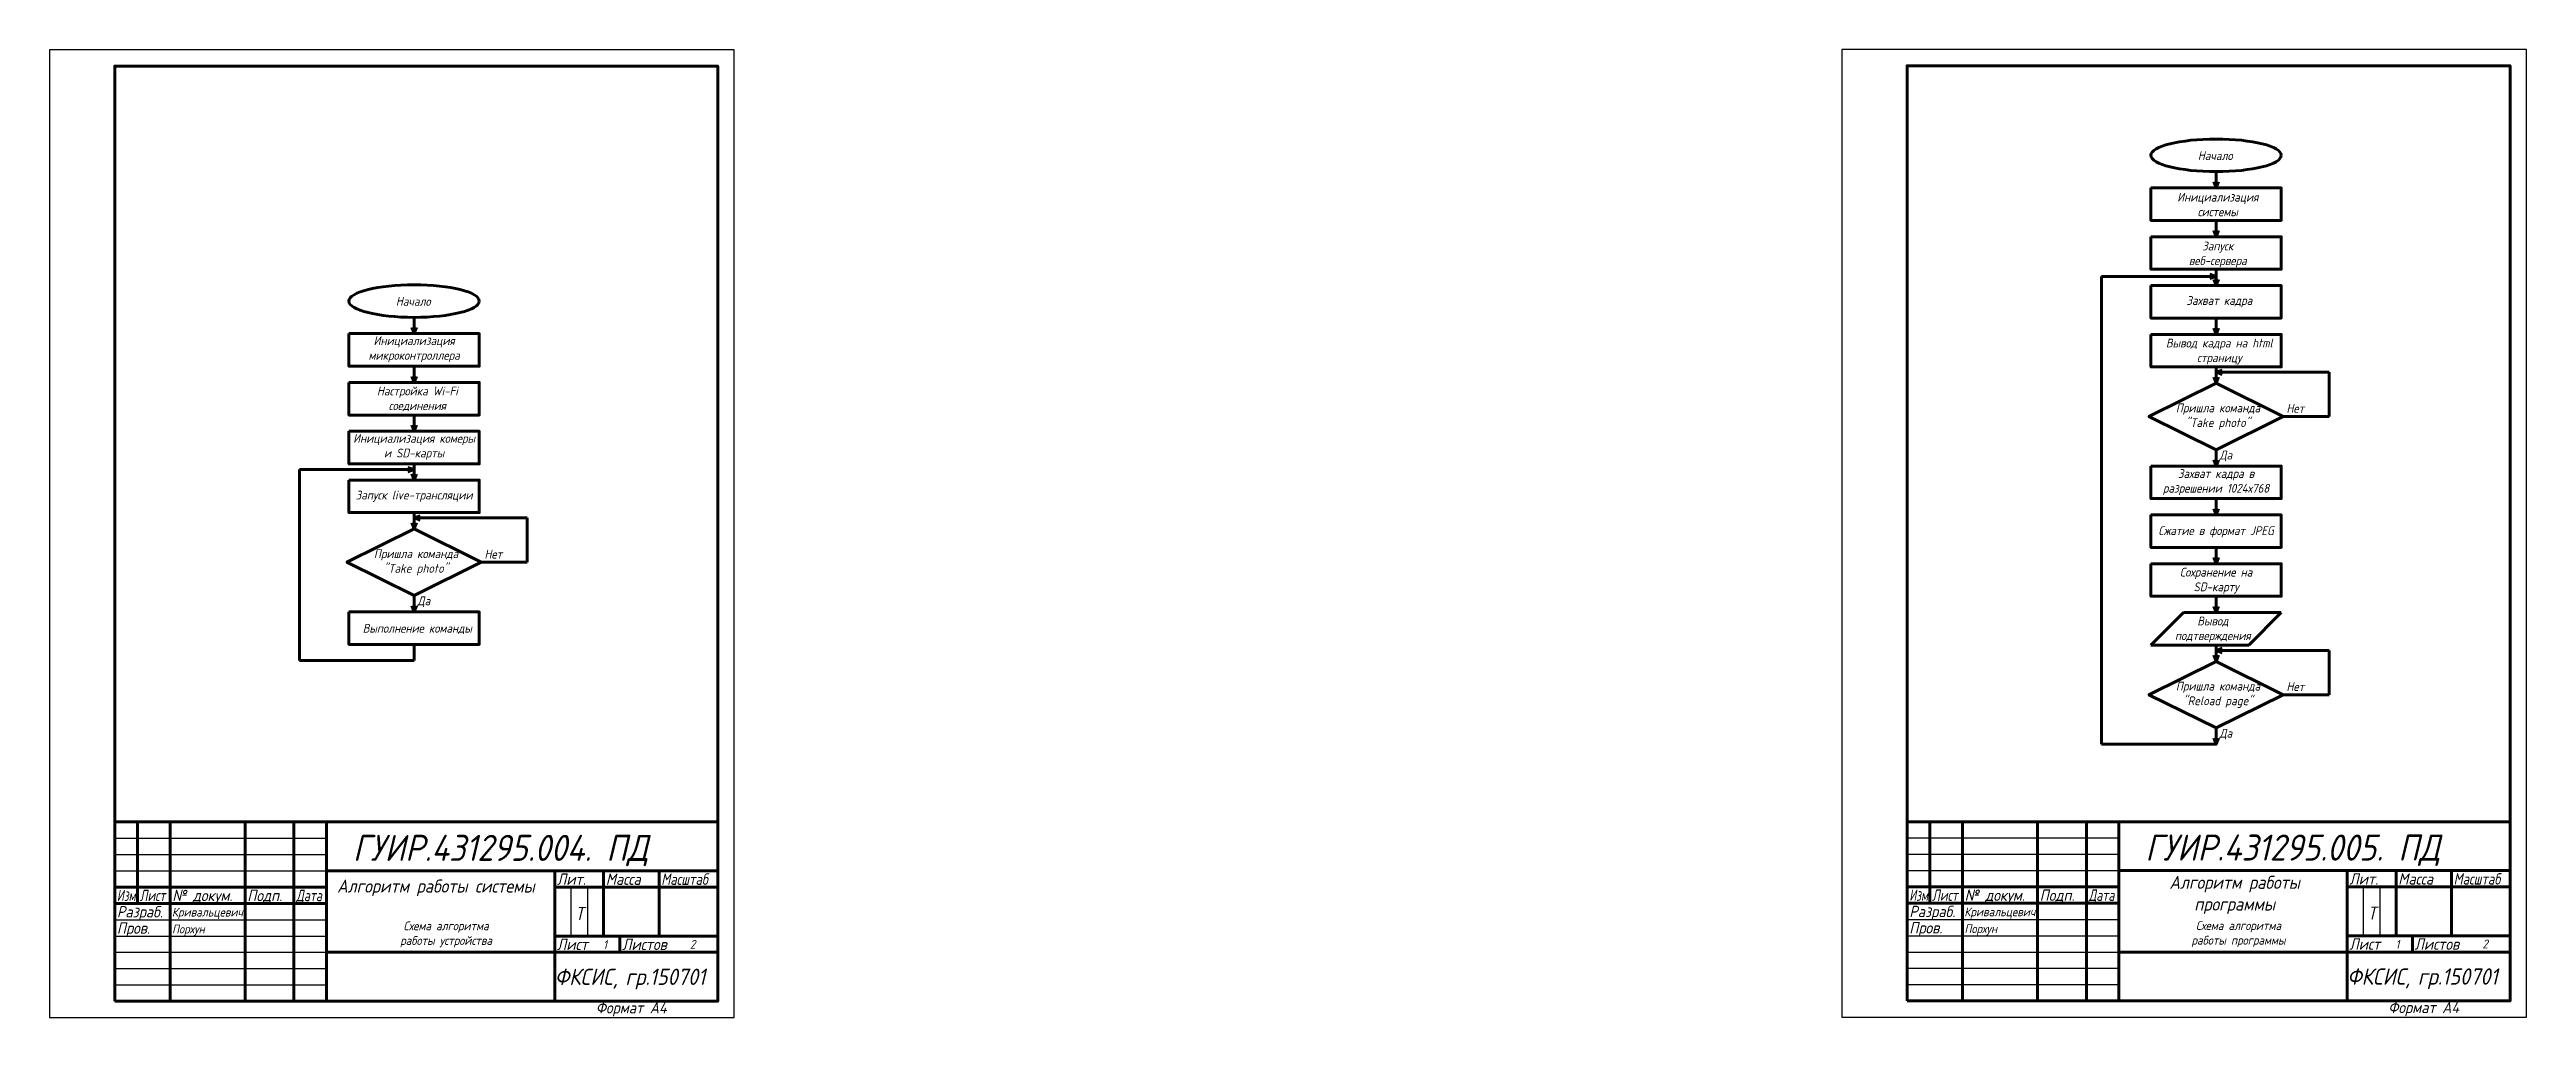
# Model space of a CAD drawing. Header units: millimetres. Extents: x 0 to 1052, y 0 to 1138.
# Drawn here: x 52 to 812, y 841 to 1138 of the extents above; entities that cross this region are included whole.
import ezdxf

# ---------------------------------------------------------------- set-up
doc = ezdxf.new("R2010")
doc.units = ezdxf.units.MM
doc.header["$LTSCALE"] = 0.5
doc.layers.get('0').update_dxf_attribs({"lineweight": 60})
doc.layers.get('Defpoints').update_dxf_attribs({"color": 5})
doc.layers.add('4-текст', color=7, linetype='Continuous', true_color=0x00ad00)
doc.styles.get("Standard").update_dxf_attribs({"font": 'ISOCPEUI.TTF', "width": 0.9})

msp = doc.modelspace()

# ---------------------------------------------------------------- texts
at = {"lineweight": -3, "width": 0.9}
for p in [(219.79, 842.43), (769.67, 842.51)]:
    msp.add_text('Формат А4', height=3.5, dxfattribs=at).set_placement(p)
at = {"layer": '4-текст', "lineweight": -3}
for s, width, p in [('Лит.', 0.9, (207.85, 881.88)), ('Масса', 0.9, (222.85, 881.88)), ('Масштаб', 0.8, (239.85, 881.88)), ('Лит.', 0.9, (757.73, 881.97)), ('Масса', 0.9, (772.73, 881.97)), ('Масштаб', 0.8, (789.73, 881.97)), ('Изм.', 0.7, (72.85, 876.88)), ('Разраб.', 0.9, (72.85, 871.88)), ('Лист', 0.75, (79.85, 876.88)), ('№ докум.', 0.9, (89.85, 876.88)), ('Подп.', 0.9, (112.85, 876.88)), ('Дата', 0.75, (127.85, 876.88)), ('Изм.', 0.7, (622.73, 876.97)), ('Разраб.', 0.9, (622.73, 871.97)), ('Лист', 0.75, (629.73, 876.97)), ('№ докум.', 0.9, (639.73, 876.97)), ('Подп.', 0.9, (662.73, 876.97)), ('Дата', 0.75, (677.73, 876.97)), ('Пров.', 0.9, (72.85, 866.88)), ('Пров.', 0.9, (622.73, 866.97)), ('Лист', 0.9, (207.85, 861.88)), ('Листов', 0.9, (227.85, 861.88)), ('Лист', 0.9, (757.73, 861.97)), ('Листов', 0.9, (777.73, 861.97))]:
    msp.add_text(s, height=3.5, dxfattribs=dict(at, width=width)).set_placement(p)
at = {"layer": '4-текст', "attachment_point": 1}
for s, width, insert, char_height in [('{\\fISOCPEUR|b0|i1|c204|p34;Начало}', 14.9451, (711.24, 1107.04), 2.7), ('\\pxqc;{\\fISOCPEUR|b0|i1|c204|p34;Инициализация\\Pсистемы}', 14.9451, (709.89, 1094.3), 2.7), ('\\pxqc;{\\fISOCPEUR|b0|i1|c204|p34;Запуск веб-сервера}', 14.9451, (709.89, 1079.31), 2.7), ('{\\fISOCPEUR|b0|i1|c204|p34;Начало}', 14.9451, (158.42, 1062.32), 2.7), ('\\pxqc;{\\fISOCPEUR|b0|i1|c204|p34;Захват кадра}', 38.0174, (698.83, 1062.58), 2.7), ('\\pxqc;{\\fISOCPEUR|b0|i1|c204|p34;Инициализация} {\\fISOCPEUR|b0|i1|c204|p34;микроконтроллера}', 40, (144.03, 1050.24), 2.7), ('\\pxqc;{\\fISOCPEUR|b0|i1|c204|p34;Вывод кадра на }html {\\fISOCPEUR|b0|i1|c204|p34;страницу}', 38.0174, (698.83, 1049.52), 2.7), ('\\pxqc;{\\fISOCPEUR|b0|i1|c204|p34;Настройка }Wi-Fi {\\fISOCPEUR|b0|i1|c204|p34;соединения}', 38.0174, (146.01, 1034.8), 2.7), ('\\pxqc;{\\fISOCPEUR|b0|i1|c204|p34;Пришла команда \\P}"Take photo"', 26.3064, (704.28, 1029.61), 2.7), ('{\\fISOCPEUR|b0|i1|c204|p34;Нет}', 34.7739, (738.43, 1029.46), 2.7), ('\\pxqc;{\\fISOCPEUR|b0|i1|c204|p34;Инициализация} {\\fISOCPEUR|b0|i1|c204|p34;комеры \\Pи }SD{\\fISOCPEUR|b0|i1|c204|p34;-карты}', 40, (144.03, 1020.27), 2.7), ('{\\fISOCPEUR|b0|i1|c204|p34;Да}', 5.7132, (717.88, 1015.15), 2.7), ('\\pxqc;{\\fISOCPEUR|b0|i1|c204|p34;Захват кадра в разрешении 1024х768 }', 40, (696.85, 1009.46), 2.7), ('\\pxqc;{\\fISOCPEUR|b0|i1|c204|p34;Запуск }live{\\fISOCPEUR|b0|i1|c204|p34;-трансляции}', 40, (144.03, 1002.86), 2.7), ('\\pxqc;{\\fISOCPEUR|b0|i1|c204|p34;Сжатие в формат }JPEG', 40, (696.85, 991.95), 2.7), ('\\pxqc;{\\fISOCPEUR|b0|i1|c204|p34;Пришла команда \\P}"Take photo"', 26.3064, (151.46, 984.88), 2.7), ('{\\fISOCPEUR|b0|i1|c204|p34;Нет}', 34.7739, (185.61, 984.74), 2.7), ('\\pxqc;{\\fISOCPEUR|b0|i1|c204|p34;Сохранение на \\P}SD{\\fISOCPEUR|b0|i1|c204|p34;-карту}', 40, (696.85, 979.2), 2.7), ('{\\fISOCPEUR|b0|i1|c204|p34;Да}', 5.7132, (165.06, 970.42), 2.7), ('\\pxqc;{\\fISOCPEUR|b0|i1|c204|p34;Выполнение команды}', 38.0174, (146.01, 961.98), 2.7), ('\\pxqc;{\\fISOCPEUR|b0|i1|c204|p34;Вывод \\Pподтверждения}', 40, (695.85, 964.22), 2.7), ('\\pxqc;{\\fISOCPEUR|b0|i1|c204|p34;Пришла команда \\P}"Reload page"', 26.3064, (704.28, 944.23), 2.7), ('{\\fISOCPEUR|b0|i1|c204|p34;Нет}', 34.7739, (738.43, 944.08), 2.7), ('{\\fISOCPEUR|b0|i1|c204|p34;Да}', 5.7132, (717.88, 929.77), 2.7), ('{\\fISOCPEUR|b0|i1|c204|p34;ГУИР.431295.00}4{\\fISOCPEUR|b0|i1|c204|p34;. ПД}', 104.9689, (145.25, 897.24), 8), ('{\\fISOCPEUR|b0|i1|c204|p34;ГУИР.431295.00}5{\\fISOCPEUR|b0|i1|c204|p34;. ПД}', 104.9689, (695.13, 897.33), 8), ('{\\fISOCPEUR|b0|i1|c204|p34;Алгоритм работы системы}', 63.976, (140.4, 883.51), 4), ('\\pxqc;{\\fISOCPEUR|b0|i1|c204|p34;Алгоритм работы\\Pпрограммы}', 70.9723, (687.06, 884.66), 4), ('{\\fISOCPEUR|b0|i1|c204|p34;Кривальцевич}', 23, (89.73, 874.86), 2.7), ('{\\fISOCPEUR|b0|i1|c204|p34;Т}', 4, (213.51, 875.12), 4), ('{\\fISOCPEUR|b0|i1|c204|p34;Кривальцевич}', 23, (639.61, 874.95), 2.7), ('{\\fISOCPEUR|b0|i1|c204|p34;Т}', 4, (763.39, 875.21), 4), ('{\\fISOCPEUR|b0|i1|c204|p34;Порхун}', 23, (89.77, 869.69), 2.7), ('\\pxqc;{\\fISOCPEUR|b0|i1|c204|p34;Схема алгоритма\\Pработы устройства}', 43.6531, (152.02, 870.65), 2.7), ('{\\fISOCPEUR|b0|i1|c204|p34;Порхун}', 23, (639.65, 869.78), 2.7), ('\\pxqc;{\\fISOCPEUR|b0|i1|c204|p34;Схема алгоритма\\Pработы программы}', 43.6531, (701.9, 870.73), 2.7), ('{\\fISOCPEUR|b0|i1|c204|p34;1}', 23, (222.01, 864.9), 2.7), ('{\\fISOCPEUR|b0|i1|c204|p34;2}', 23, (248.68, 865), 2.7), ('{\\fISOCPEUR|b0|i1|c204|p34;1}', 23, (771.89, 864.99), 2.7), ('{\\fISOCPEUR|b0|i1|c204|p34;2}', 23, (798.56, 865.09), 2.7), ('{\\fISOCPEUR|b0|i1|c204|p34;ФКСИС,\\H0.8x; \\H1.25x;гр.150701}', 51.647, (207.18, 856.17), 5), ('{\\fISOCPEUR|b0|i1|c204|p34;ФКСИС,\\H0.8x; \\H1.25x;гр.150701}', 51.647, (757.06, 856.25), 5)]:
    msp.add_mtext_dynamic_manual_height_columns(s, width=width, gutter_width=50, heights=[0], dxfattribs=dict(at, insert=insert, char_height=char_height))

# ---------------------------------------------------------------- linework, layer by layer
for p, q in [((716.85, 1100.79), (716.85, 1095.79)), ((716.85, 1085.8), (716.85, 1080.8)), ((681.72, 1068.1), (681.72, 1068.6)), ((681.72, 1068.6), (716.85, 1068.6)), ((681.72, 925.03), (681.72, 1068.1)), ((716.85, 1070.81), (716.85, 1065.81)), ((164.03, 1056.06), (164.03, 1051.06)), ((716.85, 1055.83), (716.85, 1050.83)), ((164.03, 1041.07), (164.03, 1036.07)), ((716.85, 1040.84), (716.85, 1035.84)), ((751.57, 1039.21), (716.85, 1039.21)), ((751.57, 1038.21), (751.57, 1039.21)), ((751.57, 1025.62), (751.57, 1038.21)), ((164.03, 1026.09), (164.03, 1021.09)), ((737.47, 1025.62), (751.57, 1025.62)), ((164.03, 1011.1), (164.03, 1006.1)), ((716.85, 1015.41), (716.85, 1010.41)), ((128.84, 950.7), (128.84, 1009.32)), ((128.84, 1009.32), (164.03, 1009.32)), ((164.03, 996.12), (164.03, 991.12)), ((716.85, 1000.42), (716.85, 995.42)), ((198.75, 994.49), (164.03, 994.49)), ((198.75, 993.49), (198.75, 994.49)), ((198.75, 980.89), (198.75, 993.49)), ((184.65, 980.89), (198.75, 980.89)), ((716.85, 985.43), (716.85, 980.43)), ((164.03, 970.68), (164.03, 965.68)), ((706.85, 965.45), (696.86, 955.46)), ((706.85, 965.45), (736.84, 965.45)), ((716.85, 970.45), (716.85, 965.45)), ((726.85, 955.46), (736.84, 965.45)), ((164.03, 950.7), (128.84, 950.7)), ((164.03, 955.7), (164.03, 950.7)), ((726.85, 955.46), (696.86, 955.46)), ((716.85, 955.46), (716.85, 950.46)), ((751.57, 953.83), (716.85, 953.83)), ((751.57, 952.83), (751.57, 953.83)), ((751.57, 940.24), (751.57, 952.83)), ((737.47, 940.24), (751.57, 940.24)), ((716.85, 930.03), (716.85, 925.03)), ((716.85, 925.03), (681.72, 925.03)), ((207.18, 886.18), (207.18, 881.18)), ((757.06, 886.27), (757.06, 881.27))]:
    msp.add_line(p, q)
at = {"lineweight": 60}
for p, q in [((257.18, 901.18), (72.18, 901.18)), ((79.18, 901.18), (79.18, 876.18)), ((89.18, 846.18), (89.18, 901.18)), ((112.18, 901.18), (112.18, 846.18)), ((127.18, 846.18), (127.18, 901.18)), ((137.18, 901.18), (137.18, 846.18)), ((807.06, 901.27), (622.06, 901.27)), ((629.06, 901.27), (629.06, 876.27)), ((639.06, 846.27), (639.06, 901.27)), ((662.06, 901.27), (662.06, 846.27)), ((677.06, 846.27), (677.06, 901.27)), ((687.06, 901.27), (687.06, 846.27)), ((137.18, 886.18), (257.18, 886.18)), ((207.18, 846.18), (207.18, 886.18)), ((222.18, 886.18), (222.18, 866.18)), ((239.18, 866.18), (239.18, 886.18)), ((687.06, 886.27), (807.06, 886.27)), ((757.06, 846.27), (757.06, 886.27)), ((772.06, 886.27), (772.06, 866.27)), ((789.06, 866.27), (789.06, 886.27)), ((72.18, 881.18), (137.18, 881.18)), ((72.18, 876.18), (137.18, 876.18)), ((207.18, 881.18), (257.18, 881.18)), ((622.06, 881.27), (687.06, 881.27)), ((622.06, 876.27), (687.06, 876.27)), ((757.06, 881.27), (807.06, 881.27)), ((757.06, 866.27), (807.06, 866.27)), ((777.06, 861.27), (777.06, 866.27)), ((137.18, 861.18), (257.18, 861.18)), ((207.18, 866.18), (257.18, 866.18)), ((227.18, 861.18), (227.18, 866.18)), ((687.06, 861.27), (807.06, 861.27))]:
    msp.add_line(p, q, dxfattribs=at)
at = {"lineweight": -3}
for p, q in [((72.18, 896.18), (137.18, 896.18)), ((72.18, 891.18), (137.18, 891.18)), ((622.06, 896.27), (687.06, 896.27)), ((622.06, 891.27), (687.06, 891.27)), ((72.18, 886.18), (137.18, 886.18)), ((622.06, 886.27), (687.06, 886.27)), ((212.18, 866.18), (212.18, 881.18)), ((217.18, 881.18), (217.18, 866.18)), ((762.06, 866.27), (762.06, 881.27)), ((767.06, 881.27), (767.06, 866.27)), ((72.18, 871.18), (137.18, 871.18)), ((622.06, 871.27), (687.06, 871.27)), ((622.06, 866.27), (687.06, 866.27)), ((72.18, 866.18), (137.18, 866.18)), ((72.18, 861.18), (137.18, 861.18)), ((622.06, 861.27), (687.06, 861.27)), ((72.18, 856.18), (137.18, 856.18)), ((72.18, 851.18), (137.18, 851.18)), ((622.06, 856.27), (687.06, 856.27)), ((622.06, 851.27), (687.06, 851.27))]:
    msp.add_line(p, q, dxfattribs=at)
at = {"lineweight": 60}
for points in [[(72.18, 846.18), (257.18, 846.18), (257.18, 1133.18), (72.18, 1133.18)], [(622.06, 846.27), (807.06, 846.27), (807.06, 1133.27), (622.06, 1133.27)]]:
    msp.add_lwpolyline(points, close=True, dxfattribs=at)
for points in [[(696.85, 1095.79), (736.85, 1095.79), (736.85, 1085.8), (696.85, 1085.8)], [(696.85, 1080.8), (736.85, 1080.8), (736.85, 1070.81), (696.85, 1070.81)], [(696.85, 1065.81), (736.85, 1065.81), (736.85, 1055.83), (696.85, 1055.83)], [(144.03, 1051.06), (184.03, 1051.06), (184.03, 1041.07), (144.03, 1041.07)], [(696.85, 1050.83), (736.85, 1050.83), (736.85, 1040.84), (696.85, 1040.84)], [(144.03, 1036.07), (184.03, 1036.07), (184.03, 1026.09), (144.03, 1026.09)], [(737.47, 1025.62), (716.85, 1035.84), (696.23, 1025.62), (716.85, 1015.41)], [(144.03, 1021.09), (184.03, 1021.09), (184.03, 1011.1), (144.03, 1011.1)], [(144.03, 1006.1), (184.03, 1006.1), (184.03, 996.12), (144.03, 996.12)], [(696.85, 1010.41), (736.85, 1010.41), (736.85, 1000.42), (696.85, 1000.42)], [(184.65, 980.89), (164.03, 991.12), (143.41, 980.89), (164.03, 970.68)], [(696.85, 995.42), (736.85, 995.42), (736.85, 985.43), (696.85, 985.43)], [(696.85, 980.43), (736.85, 980.43), (736.85, 970.45), (696.85, 970.45)], [(144.03, 965.68), (184.03, 965.68), (184.03, 955.7), (144.03, 955.7)], [(737.47, 940.24), (716.85, 950.46), (696.23, 940.24), (716.85, 930.03)]]:
    msp.add_lwpolyline(points, close=True)
for points in [[(717.55, 1097.66), (716.85, 1095.79), (716.18, 1097.67)], [(717.55, 1082.68), (716.85, 1080.8), (716.18, 1082.69)], [(714.97, 1069.3), (716.85, 1068.6), (714.96, 1067.94)], [(717.55, 1067.69), (716.85, 1065.81), (716.18, 1067.7)], [(164.72, 1052.94), (164.03, 1051.06), (163.36, 1052.95)], [(717.55, 1052.7), (716.85, 1050.83), (716.18, 1052.71)], [(164.72, 1037.95), (164.03, 1036.07), (163.36, 1037.96)], [(717.55, 1037.72), (716.85, 1035.84), (716.18, 1037.73)], [(718.72, 1038.51), (716.85, 1039.21), (718.73, 1039.88)], [(164.72, 1022.96), (164.03, 1021.09), (163.36, 1022.97)], [(717.55, 1012.28), (716.85, 1010.41), (716.18, 1012.29)], [(162.15, 1010.02), (164.03, 1009.32), (162.14, 1008.65)], [(164.72, 1007.98), (164.03, 1006.1), (163.36, 1007.99)], [(717.55, 997.3), (716.85, 995.42), (716.18, 997.31)], [(164.72, 992.99), (164.03, 991.12), (163.36, 993)], [(165.9, 993.79), (164.03, 994.49), (165.91, 995.15)], [(717.55, 982.31), (716.85, 980.43), (716.18, 982.32)], [(164.72, 967.56), (164.03, 965.68), (163.36, 967.57)], [(717.55, 967.32), (716.85, 965.45), (716.18, 967.33)], [(717.55, 952.34), (716.85, 950.46), (716.18, 952.35)], [(718.72, 953.13), (716.85, 953.83), (718.73, 954.5)], [(717.55, 926.9), (716.85, 925.03), (716.18, 926.91)]]:
    msp.add_lwpolyline(points)
for centre in [(716.85, 1105.79), (164.03, 1061.06)]:
    msp.add_ellipse(centre, major_axis=(20, 0), ratio=0.25)
at = {"layer": 'Defpoints'}
for points in [[(52.18, 841.18), (262.18, 841.18), (262.18, 1138.18), (52.18, 1138.18)], [(602.06, 841.27), (812.06, 841.27), (812.06, 1138.27), (602.06, 1138.27)]]:
    msp.add_lwpolyline(points, close=True, dxfattribs=at)

msp.set_redraw_order([(e.dxf.handle, doc.entitydb.next_handle()) for e in msp.query("TEXT MTEXT ATTDEF DIMENSION ARC_DIMENSION")])  # texts and dimensions are drawn at this point

doc.saveas('drawing.dxf')
